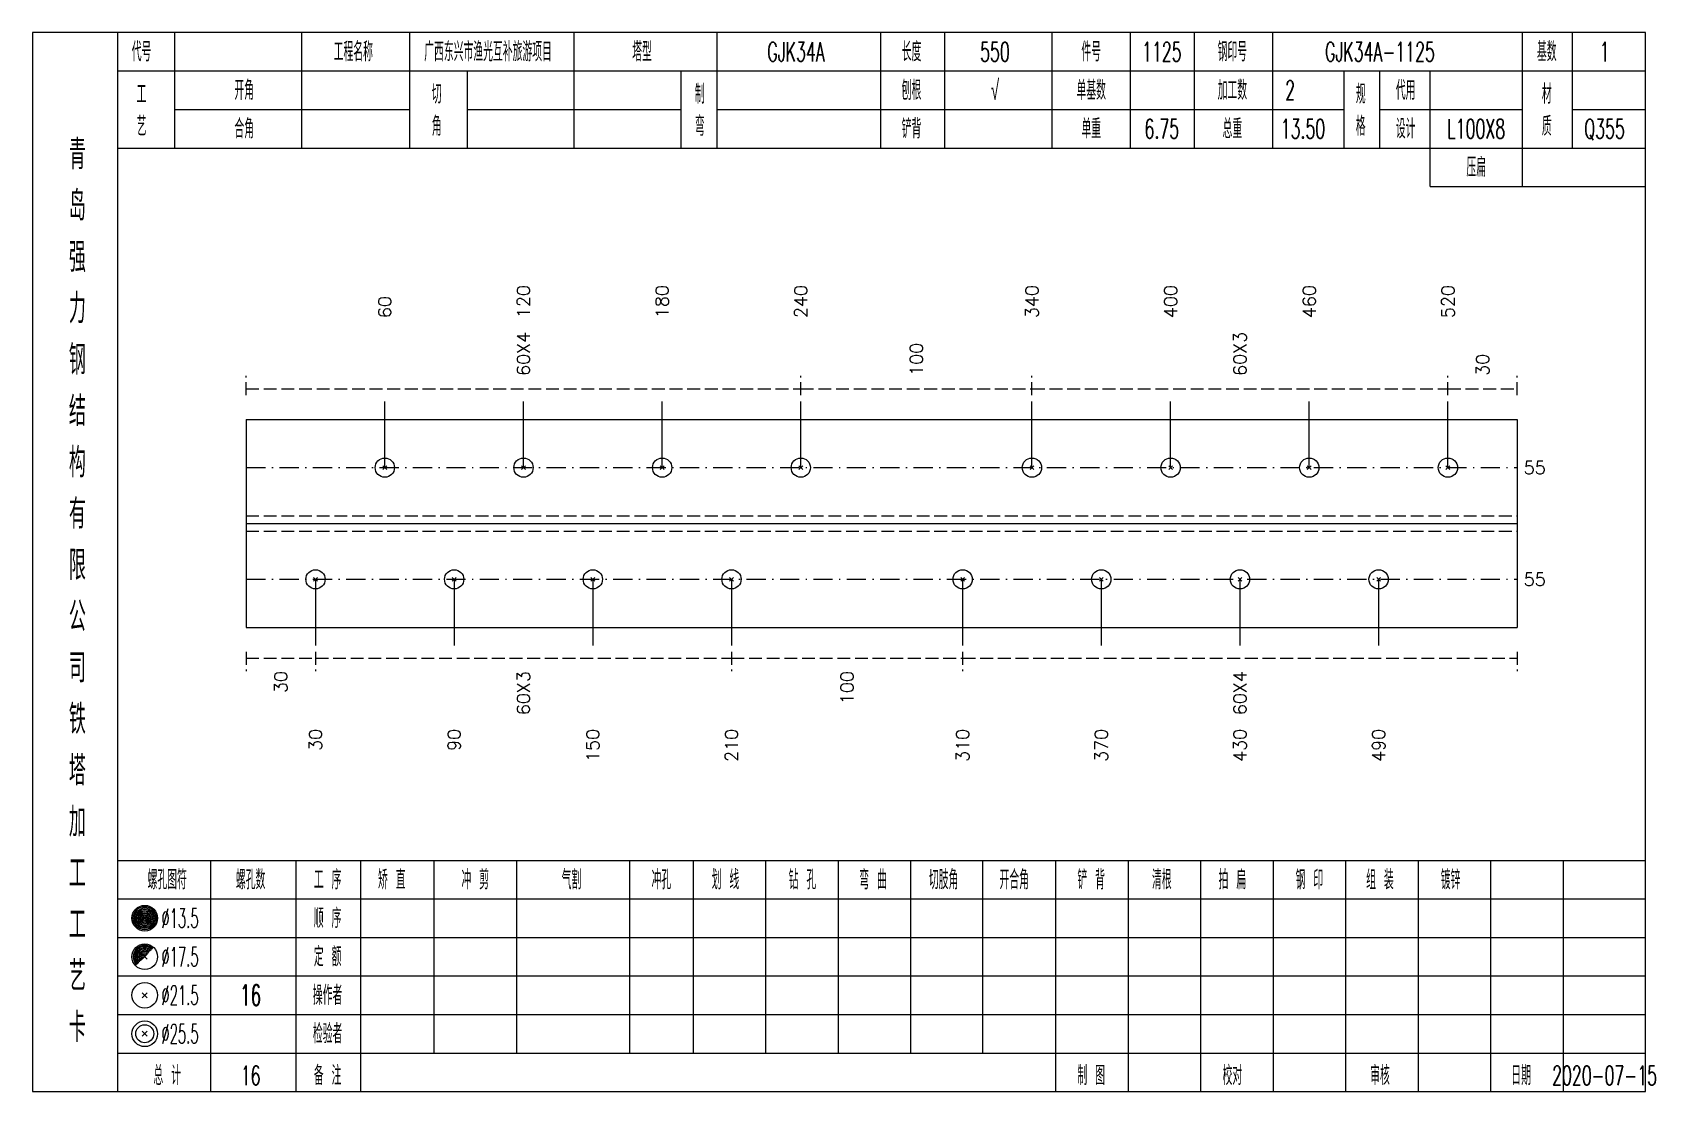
# Model space of a CAD drawing. Extents: x 0 to 2606, y -377 to 6479.
# Drawn here: x 1568.4 to 1821.3, y 1575 to 1740 of the extents above; entities that cross this region are included whole.
import ezdxf
from ezdxf.enums import TextEntityAlignment as Align

# ---------------------------------------------------------------- set-up
doc = ezdxf.new("R2010")
doc.units = 0
doc.header["$MEASUREMENT"] = 0
doc.linetypes.add('一点画线', pattern=[5.2, 3, -1, 0.2, -1])
doc.linetypes.add('虚线', pattern=[2.75, 2, -0.75])
doc.layers.get('0').update_dxf_attribs({"linetype": 'CONTINUOUS', "lineweight": 25})
doc.layers.add('1', color=7, linetype='CONTINUOUS', lineweight=25)
doc.layers.add('4', color=7, linetype='CONTINUOUS', lineweight=25)
doc.styles.get("Standard").update_dxf_attribs({"font": 'simplex.shx', "width": 0.7, "height": 3, "bigfont": 'gbhzfs.shx'})

msp = doc.modelspace()

# ---------------------------------------------------------------- texts
at = {"color": 7, "linetype": 'Continuous', "lineweight": 13}
for s, p in [('120', (1644.92, 1695.5)), ('180', (1666.53, 1695.5)), ('240', (1688.14, 1695.5)), ('340', (1724.16, 1695.5)), ('400', (1745.77, 1695.5)), ('460', (1767.38, 1695.5)), ('520', (1788.99, 1695.5)), ('60', (1623.31, 1695.5))]:
    msp.add_text(s, height=2, rotation=90, dxfattribs=at).set_placement(p, align=Align.MIDDLE_LEFT)
at = {"color": 8, "linetype": 'Continuous', "lineweight": 9}
for s, p in [('60X4', (1644.92, 1686.5)), ('60X3', (1756.58, 1686.5)), ('100', (1706.15, 1686.5)), ('30', (1794.4, 1686.5))]:
    msp.add_text(s, height=2, rotation=90, dxfattribs=at).set_placement(p, align=Align.MIDDLE_LEFT)
at = {"color": 7, "linetype": 'Continuous', "lineweight": 13}
for p in [(1800.8, 1672.2), (1800.8, 1654.8)]:
    msp.add_text('55', height=2, dxfattribs=at).set_placement(p, align=Align.MIDDLE_LEFT)
at = {"color": 8, "linetype": 'Continuous', "lineweight": 9}
for s, p in [('30', (1607.1, 1640.5)), ('60X3', (1644.92, 1640.5)), ('100', (1695.35, 1640.5)), ('60X4', (1756.58, 1640.5))]:
    msp.add_text(s, height=2, rotation=90, dxfattribs=at).set_placement(p, align=Align.MIDDLE_RIGHT)
at = {"layer": '1', "color": 7, "linetype": 'Continuous', "lineweight": 13}
for s, p in [('30', (1612.51, 1631.5)), ('90', (1634.12, 1631.5)), ('150', (1655.73, 1631.5)), ('210', (1677.34, 1631.5)), ('310', (1713.36, 1631.5)), ('370', (1734.97, 1631.5)), ('430', (1756.58, 1631.5)), ('490', (1778.19, 1631.5))]:
    msp.add_text(s, height=2, rotation=90, dxfattribs=at).set_placement(p, align=Align.MIDDLE_RIGHT)
at = {"layer": '4', "color": 1, "linetype": 'Continuous', "lineweight": 13}
for s, height, width, p in [('代号', 3, 0.6, (1585.4, 1737)), ('工程名称', 3, 0.6, (1618.4, 1737)), ('广西东兴市渔光互补旅游项目', 3, 0.6, (1639.4, 1737)), ('塔型', 3, 0.6, (1663.4, 1737)), ('GJK34A', 3, 0.6, (1687.4, 1737)), ('长度', 3, 0.6, (1705.4, 1737)), ('550', 3, 0.6, (1718.4, 1737)), ('件号', 3, 0.6, (1733.4, 1737)), ('1125', 3, 0.6, (1744.4, 1737)), ('钢印号', 3, 0.6, (1755.4, 1737)), ('GJK34A-1125', 3, 0.6, (1778.4, 1737)), ('基数', 3, 0.6, (1804.4, 1737)), ('1', 3, 0.6, (1813.4, 1737)), ('开角', 3, 0.6, (1601.4, 1731)), ('刨根', 3, 0.6, (1705.4, 1731)), ('√', 3, 0.6, (1718.4, 1731)), ('单基数', 3, 0.6, (1733.4, 1731)), ('加工数', 3, 0.6, (1755.4, 1731)), ('代用', 3, 0.6, (1782.4, 1731)), ('工', 3, 0.6, (1585.4, 1730.4)), ('切', 3, 0.6, (1631.4, 1730.4)), ('制', 3, 0.6, (1672.4, 1730.4)), ('2', 3, 0.6, (1764.4, 1731)), ('规', 3, 0.6, (1775.4, 1730.4)), ('材', 3, 0.6, (1804.4, 1730.4)), ('艺', 3, 0.6, (1585.4, 1725.4)), ('合角', 3, 0.6, (1601.4, 1725)), ('角', 3, 0.6, (1631.4, 1725.4)), ('弯', 3, 0.6, (1672.4, 1725.4)), ('铲背', 3, 0.6, (1705.4, 1725)), ('单重', 3, 0.6, (1733.4, 1725)), ('6.75', 3, 0.6, (1744.4, 1725)), ('总重', 3, 0.6, (1755.4, 1725)), ('13.50', 3, 0.6, (1766.4, 1725)), ('格', 3, 0.6, (1775.4, 1725.4)), ('设计', 3, 0.6, (1782.4, 1725)), ('L100X8', 3, 0.6, (1793.4, 1725)), ('质', 3, 0.6, (1804.4, 1725.4)), ('Q355', 3, 0.6, (1813.4, 1725)), ('青', 4.6, 0.8, (1575.4, 1721)), ('压扁', 3, 0.6, (1793.4, 1719)), ('岛', 4.6, 0.8, (1575.4, 1713)), ('强', 4.6, 0.8, (1575.4, 1705)), ('力', 4.6, 0.8, (1575.4, 1697)), ('钢', 4.6, 0.8, (1575.4, 1689)), ('结', 4.6, 0.8, (1575.4, 1681)), ('构', 4.6, 0.8, (1575.4, 1673)), ('有', 4.6, 0.8, (1575.4, 1665)), ('限', 4.6, 0.8, (1575.4, 1657)), ('公', 4.6, 0.8, (1575.4, 1649)), ('司', 4.6, 0.8, (1575.4, 1641)), ('铁', 4.6, 0.8, (1575.4, 1633)), ('塔', 4.6, 0.8, (1575.4, 1625)), ('加', 4.6, 0.8, (1575.4, 1617)), ('工', 4.6, 0.8, (1575.4, 1609)), ('螺孔图符', 3, 0.6, (1589.4, 1608)), ('螺孔数', 3, 0.6, (1602.4, 1608)), ('工 序', 3, 0.6, (1614.4, 1608)), ('矫 直', 3, 0.6, (1624.4, 1608)), ('冲 剪', 3, 0.6, (1637.4, 1608)), ('气割', 3, 0.6, (1652.4, 1608)), ('冲孔', 3, 0.6, (1666.4, 1608)), ('划 线', 3, 0.6, (1676.4, 1608)), ('钻 孔', 3, 0.6, (1688.4, 1608)), ('弯 曲', 3, 0.6, (1699.4, 1608)), ('切肢角', 3, 0.6, (1710.4, 1608)), ('开合角', 3, 0.6, (1721.4, 1608)), ('铲 背', 3, 0.6, (1733.4, 1608)), ('清根', 3, 0.6, (1744.4, 1608)), ('拍 扁', 3, 0.6, (1755.4, 1608)), ('钢 印', 3, 0.6, (1767.4, 1608)), ('组 装', 3, 0.6, (1778.4, 1608)), ('镀锌', 3, 0.6, (1789.4, 1608)), ('顺 序', 3, 0.6, (1614.4, 1602)), ('工', 4.6, 0.8, (1575.4, 1601)), ('%%C13.5', 3, 0.5, (1591.4, 1602)), ('%%C17.5', 3, 0.5, (1591.4, 1596)), ('定 额', 3, 0.6, (1614.4, 1596)), ('艺', 4.6, 0.8, (1575.4, 1593)), ('%%C21.5', 3, 0.5, (1591.4, 1590)), ('16', 3.2, 0.6, (1602.4, 1590)), ('操作者', 3, 0.6, (1614.4, 1590)), ('卡', 4.6, 0.8, (1575.4, 1585)), ('%%C25.5', 3, 0.5, (1591.4, 1584)), ('检验者', 3, 0.6, (1614.4, 1584)), ('总 计', 3, 0.6, (1589.4, 1577.5)), ('16', 3, 0.6, (1602.4, 1577.5)), ('备 注', 3, 0.6, (1614.4, 1577.5)), ('制 图', 3, 0.6, (1733.4, 1577.5)), ('校对', 3, 0.6, (1755.4, 1577.5)), ('审核', 3, 0.6, (1778.4, 1577.5)), ('日期', 3, 0.6, (1800.4, 1577.5)), ('2020-07-15', 3, 0.6, (1813.4, 1577.5))]:
    msp.add_text(s, height=height, dxfattribs=dict(at, width=width)).set_placement(p, align=Align.MIDDLE_CENTER)

# ---------------------------------------------------------------- linework, layer by layer
at = {"color": 8, "linetype": '虚线', "lineweight": 9}
for p, q in [((1601.7, 1683.5), (1601.7, 1686.5)), ((1688.14, 1683.5), (1688.14, 1686.5)), ((1688.14, 1683.5), (1688.14, 1686.5)), ((1724.16, 1683.5), (1724.16, 1686.5)), ((1724.16, 1683.5), (1724.16, 1686.5)), ((1788.99, 1683.5), (1788.99, 1686.5)), ((1788.99, 1683.5), (1788.99, 1686.5)), ((1799.8, 1683.5), (1799.8, 1686.5)), ((1601.7, 1684.5), (1688.14, 1684.5)), ((1688.14, 1684.5), (1724.16, 1684.5)), ((1724.16, 1684.5), (1788.99, 1684.5)), ((1788.99, 1684.5), (1799.8, 1684.5)), ((1601.7, 1643.5), (1601.7, 1640.5)), ((1601.7, 1642.5), (1612.51, 1642.5)), ((1612.51, 1643.5), (1612.51, 1640.5)), ((1612.51, 1643.5), (1612.51, 1640.5)), ((1612.51, 1642.5), (1677.34, 1642.5)), ((1677.34, 1643.5), (1677.34, 1640.5)), ((1677.34, 1643.5), (1677.34, 1640.5)), ((1677.34, 1642.5), (1713.36, 1642.5)), ((1713.36, 1643.5), (1713.36, 1640.5)), ((1713.36, 1643.5), (1713.36, 1640.5)), ((1713.36, 1642.5), (1799.8, 1642.5)), ((1799.8, 1643.5), (1799.8, 1640.5))]:
    msp.add_line(p, q, dxfattribs=at)
at = {"color": 7, "linetype": 'Continuous', "lineweight": 13}
for p, q in [((1623.31, 1672.2), (1623.31, 1682.5)), ((1644.92, 1672.2), (1644.92, 1682.5)), ((1666.53, 1672.2), (1666.53, 1682.5)), ((1688.14, 1672.2), (1688.14, 1682.5)), ((1724.16, 1672.2), (1724.16, 1682.5)), ((1745.77, 1672.2), (1745.77, 1682.5)), ((1767.38, 1672.2), (1767.38, 1682.5)), ((1788.99, 1672.2), (1788.99, 1682.5)), ((1623.01, 1671.9), (1623.61, 1672.5)), ((1623.61, 1671.9), (1623.01, 1672.5)), ((1644.62, 1671.9), (1645.22, 1672.5)), ((1645.22, 1671.9), (1644.62, 1672.5)), ((1666.23, 1671.9), (1666.83, 1672.5)), ((1666.83, 1671.9), (1666.23, 1672.5)), ((1687.84, 1671.9), (1688.44, 1672.5)), ((1688.44, 1671.9), (1687.84, 1672.5)), ((1723.86, 1671.9), (1724.46, 1672.5)), ((1724.46, 1671.9), (1723.86, 1672.5)), ((1745.47, 1671.9), (1746.07, 1672.5)), ((1746.07, 1671.9), (1745.47, 1672.5)), ((1767.08, 1671.9), (1767.68, 1672.5)), ((1767.68, 1671.9), (1767.08, 1672.5)), ((1788.69, 1671.9), (1789.29, 1672.5)), ((1789.29, 1671.9), (1788.69, 1672.5)), ((1612.51, 1654.8), (1612.51, 1644.5)), ((1634.12, 1654.8), (1634.12, 1644.5)), ((1655.73, 1654.8), (1655.73, 1644.5)), ((1677.34, 1654.8), (1677.34, 1644.5)), ((1713.36, 1654.8), (1713.36, 1644.5)), ((1734.97, 1654.8), (1734.97, 1644.5)), ((1756.58, 1654.8), (1756.58, 1644.5)), ((1778.19, 1654.8), (1778.19, 1644.5))]:
    msp.add_line(p, q, dxfattribs=at)
at = {"color": 7, "linetype": 'Continuous', "lineweight": 18}
for p, q in [((1601.7, 1679.7), (1601.7, 1647.3)), ((1601.7, 1679.7), (1799.8, 1679.7)), ((1799.8, 1679.7), (1799.8, 1647.3)), ((1601.7, 1663.5), (1799.8, 1663.5))]:
    msp.add_line(p, q, dxfattribs=at)
at = {"color": 3, "linetype": '一点画线', "lineweight": 13}
for p, q in [((1601.7, 1672.2), (1799.8, 1672.2)), ((1601.7, 1654.8), (1799.8, 1654.8))]:
    msp.add_line(p, q, dxfattribs=at)
at = {"color": 1, "linetype": '虚线', "lineweight": 18}
for p, q in [((1601.7, 1664.7), (1799.8, 1664.7)), ((1601.7, 1662.3), (1799.8, 1662.3))]:
    msp.add_line(p, q, dxfattribs=at)
at = {"color": 7, "linetype": 'Continuous', "lineweight": 13}
for centre in [(1623.31, 1672.2), (1644.92, 1672.2), (1666.53, 1672.2), (1688.14, 1672.2), (1724.16, 1672.2), (1745.77, 1672.2), (1767.38, 1672.2), (1788.99, 1672.2)]:
    msp.add_circle(centre, 1.5, dxfattribs=at)
at = {"layer": '1', "color": 7, "linetype": 'Continuous', "lineweight": 13}
for p, q in [((1612.21, 1654.5), (1612.81, 1655.1)), ((1612.81, 1654.5), (1612.21, 1655.1)), ((1633.82, 1654.5), (1634.42, 1655.1)), ((1634.42, 1654.5), (1633.82, 1655.1)), ((1655.43, 1654.5), (1656.03, 1655.1)), ((1656.03, 1654.5), (1655.43, 1655.1)), ((1677.04, 1654.5), (1677.64, 1655.1)), ((1677.64, 1654.5), (1677.04, 1655.1)), ((1713.06, 1654.5), (1713.66, 1655.1)), ((1713.66, 1654.5), (1713.06, 1655.1)), ((1734.67, 1654.5), (1735.27, 1655.1)), ((1735.27, 1654.5), (1734.67, 1655.1)), ((1756.28, 1654.5), (1756.88, 1655.1)), ((1756.88, 1654.5), (1756.28, 1655.1)), ((1777.89, 1654.5), (1778.49, 1655.1)), ((1778.49, 1654.5), (1777.89, 1655.1))]:
    msp.add_line(p, q, dxfattribs=at)
at = {"layer": '1', "color": 7, "linetype": 'Continuous', "lineweight": 18}
msp.add_line((1601.7, 1647.3), (1799.8, 1647.3), dxfattribs=at)
at = {"layer": '1', "color": 7, "linetype": 'Continuous', "lineweight": 13}
for centre in [(1612.51, 1654.8), (1634.12, 1654.8), (1655.73, 1654.8), (1677.34, 1654.8), (1713.36, 1654.8), (1734.97, 1654.8), (1756.58, 1654.8), (1778.19, 1654.8)]:
    msp.add_circle(centre, 1.5, dxfattribs=at)
at = {"layer": '4', "color": 1, "linetype": 'Continuous', "lineweight": 18}
for p, q in [((1581.7, 1575), (1581.7, 1740)), ((1590.6, 1722), (1590.6, 1740)), ((1610.4, 1722), (1610.4, 1740)), ((1627.2, 1722), (1627.2, 1740)), ((1652.8, 1722), (1652.8, 1740)), ((1675.1, 1722), (1675.1, 1740)), ((1700.6, 1722), (1700.6, 1740)), ((1710.6, 1722), (1710.6, 1740)), ((1727.3, 1722), (1727.3, 1740)), ((1739.5, 1722), (1739.5, 1740)), ((1749.5, 1722), (1749.5, 1740)), ((1761.7, 1722), (1761.7, 1740)), ((1800.6, 1716), (1800.6, 1740)), ((1808.4, 1722), (1808.4, 1740)), ((1581.7, 1734), (1819.8, 1734)), ((1636.2, 1722), (1636.2, 1734)), ((1669.5, 1722), (1669.5, 1734)), ((1772.8, 1722), (1772.8, 1734)), ((1778.4, 1722), (1778.4, 1734)), ((1786.2, 1716), (1786.2, 1734)), ((1590.6, 1728), (1627.2, 1728)), ((1636.2, 1728), (1669.5, 1728)), ((1675.1, 1728), (1772.8, 1728)), ((1778.4, 1728), (1800.6, 1728)), ((1808.4, 1728), (1819.8, 1728)), ((1581.7, 1722), (1819.8, 1722)), ((1786.2, 1716), (1819.8, 1716)), ((1581.7, 1611), (1819.8, 1611)), ((1596.2, 1575), (1596.2, 1611)), ((1609.5, 1575), (1609.5, 1611)), ((1619.6, 1575), (1619.6, 1611)), ((1631, 1581), (1631, 1611)), ((1643.9, 1581), (1643.9, 1611)), ((1661.5, 1581), (1661.5, 1611)), ((1671.4, 1581), (1671.4, 1611)), ((1682.7, 1581), (1682.7, 1611)), ((1694, 1581), (1694, 1611)), ((1705.3, 1581), (1705.3, 1611)), ((1716.5, 1581), (1716.5, 1611)), ((1727.9, 1581), (1727.9, 1611)), ((1739.2, 1581), (1739.2, 1611)), ((1750.5, 1581), (1750.5, 1611)), ((1761.8, 1581), (1761.8, 1611)), ((1773.1, 1581), (1773.1, 1611)), ((1784.4, 1581), (1784.4, 1611)), ((1795.7, 1581), (1795.7, 1611)), ((1807, 1581), (1807, 1611)), ((1581.7, 1605), (1819.8, 1605)), ((1581.7, 1599), (1819.8, 1599)), ((1581.7, 1593), (1819.8, 1593)), ((1581.7, 1587), (1819.8, 1587)), ((1581.7, 1581), (1819.8, 1581)), ((1727.9, 1575), (1727.9, 1581)), ((1739.2, 1575), (1739.2, 1581)), ((1750.5, 1575), (1750.5, 1581)), ((1761.8, 1575), (1761.8, 1581)), ((1773.1, 1575), (1773.1, 1581)), ((1784.4, 1575), (1784.4, 1581)), ((1795.7, 1575), (1795.7, 1581)), ((1807, 1575), (1807, 1581))]:
    msp.add_line(p, q, dxfattribs=at)
at = {"layer": '4', "color": 7, "linetype": 'Continuous', "lineweight": 13}
for p, q in [((1585.7, 1601.8), (1586.1, 1602.2)), ((1586.1, 1601.8), (1585.7, 1602.2)), ((1585.5, 1589.6), (1586.3, 1590.4)), ((1586.3, 1589.6), (1585.5, 1590.4)), ((1585.5, 1583.6), (1586.3, 1584.4)), ((1586.3, 1583.6), (1585.5, 1584.4))]:
    msp.add_line(p, q, dxfattribs=at)
at = {"layer": '4', "color": 7, "linetype": 'Continuous', "lineweight": 0}
for p, q in [((1585.5, 1595.6), (1586.3, 1596.4)), ((1585.5, 1596.4), (1586.3, 1595.6))]:
    msp.add_line(p, q, dxfattribs=at)
at = {"layer": '4', "color": 1, "linetype": 'Continuous', "lineweight": 18}
msp.add_lwpolyline([(1568.4, 1740), (1568.4, 1575), (1819.8, 1575), (1819.8, 1740)], close=True, dxfattribs=at)
at = {"layer": '4', "color": 7, "linetype": 'Continuous', "lineweight": 13}
for centre, radius in [((1585.9, 1602), 2), ((1585.9, 1602), 1.8), ((1585.9, 1602), 1.6), ((1585.9, 1602), 1.4), ((1585.9, 1602), 1.2), ((1585.9, 1602), 1), ((1585.9, 1602), 0.8), ((1585.9, 1602), 0.6), ((1585.9, 1602), 0.4), ((1585.9, 1602), 0.2), ((1585.9, 1596), 2), ((1585.9, 1590), 2), ((1585.9, 1584), 2), ((1585.9, 1584), 1.4)]:
    msp.add_circle(centre, radius, dxfattribs=at)
for radius in [1.8, 1.6, 1.4, 1.2, 1, 0.8, 0.6, 0.4, 0.2]:
    msp.add_arc((1585.9, 1596), radius, 45, 225, dxfattribs=at)

msp.set_redraw_order([(e.dxf.handle, doc.entitydb.next_handle()) for e in msp.query("TEXT MTEXT ATTDEF DIMENSION ARC_DIMENSION")])  # texts and dimensions are drawn at this point

doc.saveas('drawing.dxf')
